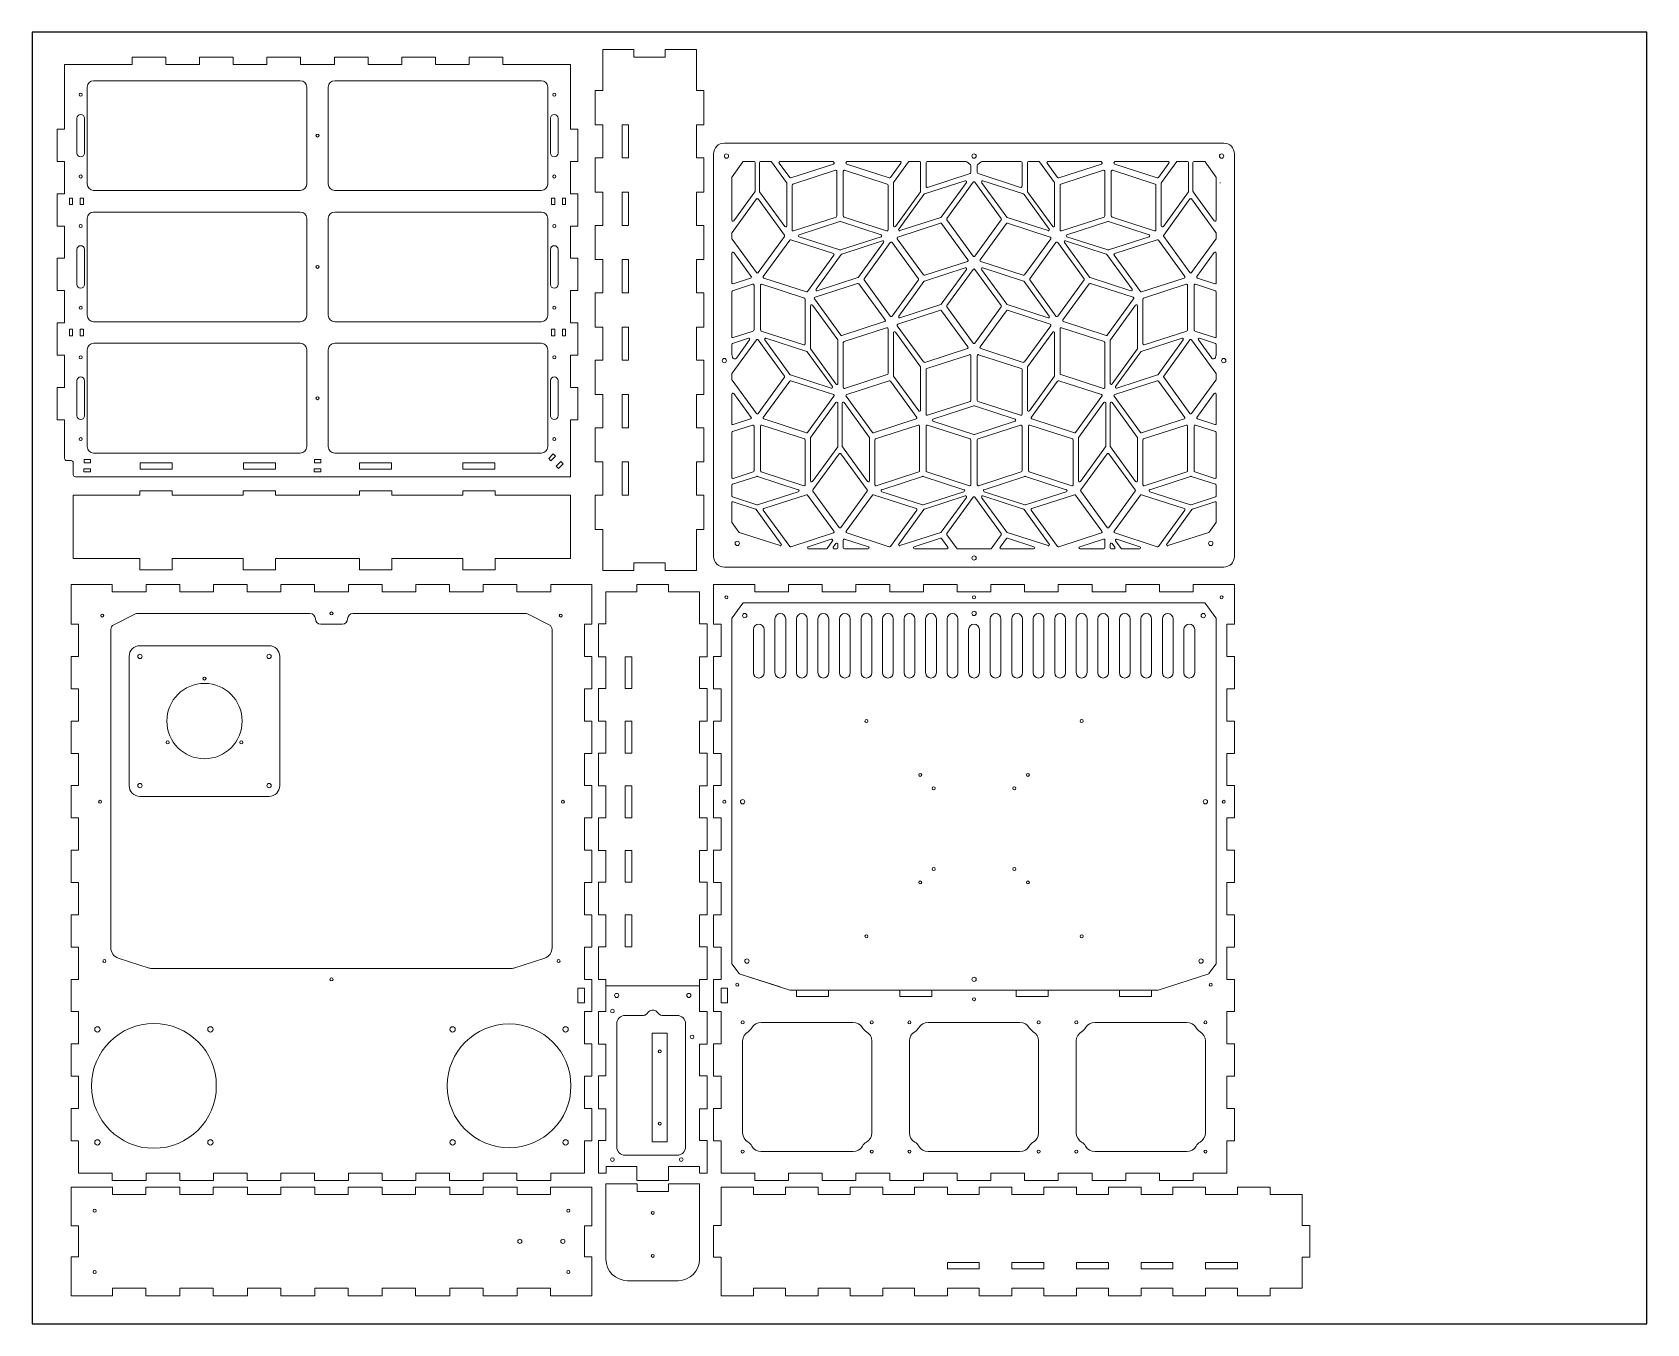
# Model space of a CAD drawing. Header units: millimetres. Extents: x 0 to 1500, y 0 to 1200.
import ezdxf

# ---------------------------------------------------------------- set-up
doc = ezdxf.new("R2010")
doc.units = ezdxf.units.MM
doc.layers.get('0').update_dxf_attribs({"lineweight": 25, "true_color": 0xffffff})
doc.layers.add('cut', color=1, linetype='Continuous', lineweight=20, true_color=0xff0000)

msp = doc.modelspace()

# ---------------------------------------------------------------- linework, layer by layer
for p, q in [((1500, 1200), (0, 1200)), ((0, 1200), (0, 0)), ((1500, 0), (1500, 1200)), ((0, 0), (1500, 0))]:
    msp.add_line(p, q)
at = {"layer": 'cut'}
for p, q in [((30, 1170), (61.3, 1170)), ((30, 1170), (30, 1140)), ((92.7, 1170), (61.3, 1170)), ((92.7, 1176.5), (92.7, 1170)), ((93.2, 1177), (123.5, 1177)), ((124, 1176.5), (124, 1170)), ((155.3, 1170), (124, 1170)), ((155.3, 1176.5), (155.3, 1170)), ((155.8, 1177), (186.2, 1177)), ((186.7, 1176.5), (186.7, 1170)), ((218, 1170), (186.7, 1170)), ((218, 1176.5), (218, 1170)), ((218.5, 1177), (248.8, 1177)), ((249.3, 1176.5), (249.3, 1170)), ((280.7, 1170), (249.3, 1170)), ((280.7, 1176.5), (280.7, 1170)), ((281.2, 1177), (311.5, 1177)), ((312, 1176.5), (312, 1170)), ((343.3, 1170), (312, 1170)), ((343.3, 1176.5), (343.3, 1170)), ((343.8, 1177), (374.2, 1177)), ((374.7, 1176.5), (374.7, 1170)), ((406, 1170), (374.7, 1170)), ((406, 1176.5), (406, 1170)), ((406.5, 1177), (436.8, 1177)), ((437.3, 1176.5), (437.3, 1170)), ((468.7, 1170), (437.3, 1170)), ((500, 1170), (468.7, 1170)), ((500, 1170), (500, 1140)), ((530, 1184), (530, 1145.9)), ((559, 1184), (530, 1184)), ((559, 1177), (559, 1184)), ((588, 1177), (559, 1177)), ((617, 1184), (588, 1184)), ((588, 1184), (588, 1177)), ((617, 1184), (617, 1145.9)), ((57, 1155), (249, 1155)), ((473, 1155), (281, 1155)), ((30, 1140), (30, 1110)), ((51, 1059), (51, 1149)), ((255, 1149), (255, 1059)), ((275, 1149), (275, 1059)), ((479, 1059), (479, 1149)), ((500, 1140), (500, 1110)), ((530, 1145.9), (523, 1145.9)), ((523, 1114.1), (523, 1145.9)), ((617, 1145.9), (624, 1145.9)), ((624, 1114.1), (624, 1145.9)), ((30, 1110), (23.5, 1110)), ((41.5, 1087.8), (41.5, 1120.2)), ((48.5, 1087.8), (48.5, 1120.2)), ((481.5, 1087.8), (481.5, 1120.2)), ((488.5, 1087.8), (488.5, 1120.2)), ((500, 1110), (506.5, 1110)), ((530, 1114.1), (523, 1114.1)), ((530, 1114.1), (530, 1083.2)), ((554, 1114.1), (548, 1114.1)), ((548, 1114.1), (548, 1083.2)), ((554, 1114.1), (554, 1083.2)), ((617, 1114.1), (617, 1083.2)), ((617, 1114.1), (624, 1114.1)), ((23, 1109.5), (23, 1080.5)), ((507, 1109.5), (507, 1080.5)), ((643, 1097), (1107, 1097)), ((23.5, 1080), (30, 1080)), ((30, 1080), (30, 1050)), ((506.5, 1080), (500, 1080)), ((500, 1080), (500, 1050)), ((530, 1083.2), (523, 1083.2)), ((523, 1051.5), (523, 1083.2)), ((554, 1083.2), (548, 1083.2)), ((617, 1083.2), (624, 1083.2)), ((624, 1051.5), (624, 1083.2)), ((633, 1087), (633, 713)), ((661, 1080), (670.6, 1080)), ((676.6, 1080), (686.1, 1080)), ((694.7, 1080), (743.6, 1080)), ((757.4, 1080), (806.3, 1080)), ((814.9, 1080), (824.4, 1080)), ((831.4, 1080), (867.1, 1080)), ((882.9, 1080), (918.6, 1080)), ((925.6, 1080), (935.1, 1080)), ((943.7, 1080), (992.6, 1080)), ((1006.4, 1080), (1055.3, 1080)), ((1049.2, 1060.5), (1063.4, 1080)), ((1063.4, 1080), (1073.4, 1080)), ((1079.4, 1080), (1089, 1080)), ((1117, 1087), (1117, 713)), ((650, 1065.2), (650, 1025.4)), ((650.2, 1065.8), (660.2, 1079.6)), ((671.6, 1079), (671.6, 1052.3)), ((675.6, 1052.3), (675.6, 1079)), ((700.8, 1060.5), (686.9, 1079.6)), ((693.9, 1078.4), (703.7, 1065)), ((704.8, 1064.7), (744.3, 1077.5)), ((706.6, 1058.9), (746.2, 1071.8)), ((744.4, 1079.6), (744.8, 1079)), ((747.5, 1029.3), (747.5, 1070.8)), ((753.5, 1029.3), (753.5, 1070.8)), ((794.4, 1058.9), (754.8, 1071.8)), ((756.6, 1079.6), (756.2, 1079)), ((796.2, 1064.7), (756.7, 1077.5)), ((807.1, 1078.4), (797.3, 1065)), ((800.2, 1060.5), (814.1, 1079.6)), ((825.4, 1079), (825.4, 1052.3)), ((830.4, 1056.9), (830.4, 1079)), ((831.8, 1055.9), (871.3, 1068.8)), ((868.4, 1079.6), (871.2, 1077.4)), ((872, 1069.7), (872, 1075.8)), ((878, 1075.8), (878, 1069.7)), ((878.7, 1068.8), (918.2, 1055.9)), ((878.8, 1077.4), (881.6, 1079.6)), ((919.6, 1079), (919.6, 1056.9)), ((924.6, 1052.3), (924.6, 1079)), ((949.8, 1060.5), (935.9, 1079.6)), ((942.9, 1078.4), (952.7, 1065)), ((953.8, 1064.7), (993.3, 1077.5)), ((955.6, 1058.9), (995.2, 1071.8)), ((993.4, 1079.6), (993.8, 1079)), ((996.5, 1029.3), (996.5, 1070.8)), ((1002.5, 1029.3), (1002.5, 1070.8)), ((1043.4, 1058.9), (1003.8, 1071.8)), ((1005.6, 1079.6), (1005.2, 1079)), ((1045.2, 1064.7), (1005.7, 1077.5)), ((1056.1, 1078.4), (1046.3, 1065)), ((1074.4, 1079), (1074.4, 1052.3)), ((1078.4, 1079), (1078.4, 1052.3)), ((1099.8, 1065.8), (1089.8, 1079.6)), ((1100, 1065.2), (1100, 1025.4)), ((30, 1050), (23.5, 1050)), ((249, 1053), (57, 1053)), ((281, 1053), (473, 1053)), ((500, 1050), (506.5, 1050)), ((530, 1051.5), (523, 1051.5)), ((530, 1051.5), (530, 1020.5)), ((554, 1051.5), (548, 1051.5)), ((548, 1051.5), (548, 1020.5)), ((554, 1051.5), (554, 1020.5)), ((617, 1051.5), (617, 1020.5)), ((617, 1051.5), (624, 1051.5)), ((671.4, 1051.7), (651.8, 1024.8)), ((699.1, 1019.5), (675.8, 1051.7)), ((701, 1059.9), (701, 1020.1)), ((706, 1016.4), (706, 1058)), ((795.1, 1016.4), (795.1, 1058)), ((800.1, 1059.9), (800.1, 1020.1)), ((825.3, 1051.7), (801.9, 1019.5)), ((829, 1049.8), (866.8, 1062)), ((844.6, 1028.3), (868, 1060.5)), ((849.7, 1026.9), (874.2, 1060.6)), ((900.3, 1026.9), (875.8, 1060.6)), ((905.4, 1028.3), (882, 1060.5)), ((921, 1049.8), (883.2, 1062)), ((948.1, 1019.5), (924.7, 1051.7)), ((949.9, 1059.9), (949.9, 1020.1)), ((954.9, 1016.4), (954.9, 1058)), ((1044, 1016.4), (1044, 1058)), ((1049, 1059.9), (1049, 1020.1)), ((1074.2, 1051.7), (1050.9, 1019.5)), ((1078.6, 1051.7), (1098.2, 1024.8)), ((23, 1049.5), (23, 1020.5)), ((34.5, 1040), (34.5, 1046)), ((34.5, 1046), (37.5, 1046)), ((37.5, 1040), (34.5, 1040)), ((37.5, 1046), (37.5, 1040)), ((44.5, 1040), (44.5, 1046)), ((44.5, 1046), (47.5, 1046)), ((47.5, 1040), (44.5, 1040)), ((47.5, 1046), (47.5, 1040)), ((485.5, 1046), (482.5, 1046)), ((482.5, 1046), (482.5, 1040)), ((482.5, 1040), (485.5, 1040)), ((485.5, 1040), (485.5, 1046)), ((495.5, 1046), (492.5, 1046)), ((492.5, 1046), (492.5, 1040)), ((492.5, 1040), (495.5, 1040)), ((495.5, 1040), (495.5, 1046)), ((507, 1049.5), (507, 1020.5)), ((650.2, 1014.1), (672.8, 1045.1)), ((698.8, 1011.5), (674.4, 1045.1)), ((805.1, 1017.2), (828.5, 1049.4)), ((944.9, 1017.2), (921.5, 1049.4)), ((1075.6, 1045.1), (1051.2, 1011.5)), ((1077.2, 1045.1), (1099.8, 1014.1)), ((23.5, 1020), (30, 1020)), ((30, 1020), (30, 990)), ((51, 937), (51, 1027)), ((57, 1033), (249, 1033)), ((255, 1027), (255, 937)), ((275, 1027), (275, 937)), ((473, 1033), (281, 1033)), ((479, 937), (479, 1027)), ((506.5, 1020), (500, 1020)), ((500, 1020), (500, 990)), ((530, 1020.5), (523, 1020.5)), ((523, 988.8), (523, 1020.5)), ((554, 1020.5), (548, 1020.5)), ((617, 1020.5), (624, 1020.5)), ((624, 988.8), (624, 1020.5)), ((707.3, 1015.5), (746.8, 1028.3)), ((750.2, 1024.1), (712.4, 1011.9)), ((750.8, 1024.1), (788.7, 1011.9)), ((793.7, 1015.5), (754.2, 1028.3)), ((843.8, 1022.6), (804.2, 1009.7)), ((844.1, 1028), (806.2, 1015.7)), ((869.3, 988.6), (844.9, 1022.2)), ((874.2, 992.1), (849.7, 1025.8)), ((875.8, 992.1), (900.3, 1025.8)), ((880.7, 988.6), (905.1, 1022.2)), ((905.9, 1028), (943.8, 1015.7)), ((906.2, 1022.6), (945.8, 1009.7)), ((956.3, 1015.5), (995.8, 1028.3)), ((999.2, 1024.1), (961.3, 1011.9)), ((999.8, 1024.1), (1037.6, 1011.9)), ((1042.7, 1015.5), (1003.2, 1028.3)), ((650, 1013.5), (650, 1008.3)), ((672.8, 976.7), (650.2, 1007.7)), ((674.4, 976.7), (698.8, 1010.3)), ((679.2, 973.1), (703.7, 1006.8)), ((704.8, 1007.2), (744.3, 994.3)), ((750.2, 997.7), (712.4, 1010)), ((788.7, 1010), (750.8, 997.7)), ((789.9, 1006.1), (752.1, 993.8)), ((828.2, 974.6), (803.7, 1008.2)), ((921.8, 974.6), (946.3, 1008.2)), ((960.1, 1006.1), (997.9, 993.8)), ((999.2, 997.7), (961.3, 1010)), ((1037.6, 1010), (999.8, 997.7)), ((1005.7, 994.3), (1045.2, 1007.2)), ((1046.3, 1006.8), (1070.8, 973.1)), ((1051.2, 1010.3), (1075.6, 976.7)), ((1099.8, 1007.7), (1077.2, 976.7)), ((1100, 1013.5), (1100, 1008.3)), ((30, 990), (23.5, 990)), ((41.5, 965.7), (41.5, 998.2)), ((48.5, 965.7), (48.5, 998.2)), ((481.5, 965.7), (481.5, 998.2)), ((488.5, 965.7), (488.5, 998.2)), ((500, 990), (506.5, 990)), ((650, 994.7), (650, 967.3)), ((667.9, 973.1), (651.8, 995.3)), ((720.4, 959.1), (744.8, 992.8)), ((751.6, 993.5), (728.2, 961.3)), ((767.6, 972.4), (791, 1004.6)), ((772.8, 971), (797.2, 1004.7)), ((823.3, 971), (798.9, 1004.7)), ((926.7, 971), (951.1, 1004.7)), ((977.2, 971), (952.8, 1004.7)), ((982.4, 972.4), (959, 1004.6)), ((998.4, 993.5), (1021.8, 961.3)), ((1005.2, 992.8), (1029.6, 959.1)), ((1082.1, 973.1), (1098.2, 995.3)), ((1100, 994.7), (1100, 967.3)), ((23, 989.5), (23, 960.5)), ((507, 989.5), (507, 960.5)), ((530, 988.8), (523, 988.8)), ((530, 988.8), (530, 957.9)), ((554, 988.8), (548, 988.8)), ((548, 988.8), (548, 957.9)), ((554, 988.8), (554, 957.9)), ((617, 988.8), (617, 957.9)), ((617, 988.8), (624, 988.8)), ((866.8, 981.1), (829, 968.8)), ((868.8, 987.1), (829.3, 974.2)), ((844.6, 947.4), (868, 979.6)), ((849.7, 946), (874.2, 979.7)), ((900.3, 946), (875.8, 979.7)), ((881.2, 987.1), (920.7, 974.2)), ((905.4, 947.4), (882, 979.6)), ((921, 968.8), (883.2, 981.1)), ((23.5, 960), (30, 960)), ((30, 960), (30, 930)), ((506.5, 960), (500, 960)), ((500, 960), (500, 930)), ((650.7, 959.9), (669.3, 965.9)), ((667.4, 971.6), (651.3, 966.4)), ((670.6, 923.4), (670.6, 964.9)), ((676.6, 923.4), (676.6, 964.9)), ((717.4, 953), (677.9, 965.9)), ((679.7, 971.6), (719.3, 958.8)), ((766.8, 966.7), (727.3, 953.8)), ((767.1, 972.1), (729.3, 959.8)), ((792.4, 932.7), (767.9, 966.3)), ((797.2, 936.2), (772.8, 969.9)), ((798.9, 936.2), (823.3, 969.9)), ((828.5, 968.5), (805.1, 936.3)), ((944.9, 936.3), (921.5, 968.5)), ((951.1, 936.2), (926.7, 969.9)), ((952.8, 936.2), (977.2, 969.9)), ((957.6, 932.7), (982.1, 966.3)), ((982.9, 972.1), (1020.7, 959.8)), ((983.2, 966.7), (1022.7, 953.8)), ((1030.7, 958.8), (1070.3, 971.6)), ((1072.1, 965.9), (1032.6, 953)), ((1073.4, 964.9), (1073.4, 923.4)), ((1079.4, 964.9), (1079.4, 923.4)), ((1080.7, 965.9), (1099.3, 959.9)), ((1082.6, 971.6), (1098.7, 966.4)), ((530, 957.9), (523, 957.9)), ((523, 926.1), (523, 957.9)), ((554, 957.9), (548, 957.9)), ((617, 957.9), (624, 957.9)), ((624, 926.1), (624, 957.9)), ((650, 958.9), (650, 917.3)), ((718.1, 910.5), (718.1, 952.1)), ((723.1, 906), (723.1, 945.8)), ((748.3, 914.2), (724.9, 946.4)), ((751.2, 918.7), (726.8, 952.3)), ((844.1, 947.1), (806.2, 934.8)), ((905.9, 947.1), (943.8, 934.8)), ((998.8, 918.7), (1023.2, 952.3)), ((1001.7, 914.2), (1025.1, 946.4)), ((1026.9, 906), (1026.9, 945.8)), ((1031.9, 952.1), (1031.9, 910.5)), ((1100, 958.9), (1100, 917.3)), ((30, 930), (23.5, 930)), ((249, 931), (57, 931)), ((281, 931), (473, 931)), ((500, 930), (506.5, 930)), ((791.9, 931.2), (752.3, 918.3)), ((843.8, 941.7), (804.2, 928.8)), ((869.3, 907.7), (844.9, 941.3)), ((874.2, 911.2), (849.7, 944.9)), ((875.8, 911.2), (900.3, 944.9)), ((880.7, 907.7), (905.1, 941.3)), ((906.2, 941.7), (945.8, 928.8)), ((958.1, 931.2), (997.7, 918.3)), ((23, 929.5), (23, 900.5)), ((34.5, 918), (34.5, 924)), ((34.5, 924), (37.5, 924)), ((37.5, 918), (34.5, 918)), ((37.5, 924), (37.5, 918)), ((44.5, 918), (44.5, 924)), ((44.5, 924), (47.5, 924)), ((47.5, 918), (44.5, 918)), ((47.5, 924), (47.5, 918)), ((485.5, 924), (482.5, 924)), ((482.5, 924), (482.5, 918)), ((482.5, 918), (485.5, 918)), ((485.5, 918), (485.5, 924)), ((495.5, 924), (492.5, 924)), ((492.5, 924), (492.5, 918)), ((492.5, 918), (495.5, 918)), ((495.5, 918), (495.5, 924)), ((507, 929.5), (507, 900.5)), ((530, 926.1), (523, 926.1)), ((530, 926.1), (530, 895.2)), ((554, 926.1), (548, 926.1)), ((548, 926.1), (548, 895.2)), ((554, 926.1), (554, 895.2)), ((617, 926.1), (617, 895.2)), ((617, 926.1), (624, 926.1)), ((650.7, 910.9), (665.4, 915.7)), ((651.3, 916.4), (669.9, 922.4)), ((716.8, 909.6), (677.3, 922.4)), ((681.7, 915.7), (719.6, 903.4)), ((793.7, 925.4), (754.2, 912.6)), ((795.1, 924.5), (795.1, 882.9)), ((800.1, 920.8), (800.1, 881)), ((825.3, 889.2), (801.9, 921.4)), ((828.2, 893.7), (803.7, 927.3)), ((921.8, 893.7), (946.3, 927.3)), ((924.7, 889.2), (948.1, 921.4)), ((949.9, 881), (949.9, 920.8)), ((954.9, 924.5), (954.9, 882.9)), ((956.3, 925.4), (995.8, 912.6)), ((1030.4, 903.4), (1068.3, 915.7)), ((1072.7, 922.4), (1033.2, 909.6)), ((1080.1, 922.4), (1098.7, 916.4)), ((1099.3, 910.9), (1084.6, 915.7)), ((23.5, 900), (30, 900)), ((30, 900), (30, 870)), ((51, 815), (51, 905)), ((57, 911), (249, 911)), ((255, 905), (255, 815)), ((275, 905), (275, 815)), ((473, 911), (281, 911)), ((479, 815), (479, 905)), ((506.5, 900), (500, 900)), ((500, 900), (500, 870)), ((650, 910), (650, 900.8)), ((672.8, 914.2), (650.2, 883.2)), ((654.2, 897.2), (666.5, 914.2)), ((674.4, 914.2), (698.8, 880.6)), ((704, 882), (680.6, 914.2)), ((720.1, 903), (743.5, 870.8)), ((746.7, 873.2), (723.3, 905.4)), ((748.5, 913.6), (748.5, 873.8)), ((753.5, 911.6), (753.5, 870.1)), ((868.8, 906.2), (829.3, 893.3)), ((870.7, 900.4), (831.1, 887.6)), ((879.3, 900.4), (918.9, 887.6)), ((881.2, 906.2), (920.7, 893.3)), ((996.5, 911.6), (996.5, 870.1)), ((1001.5, 913.6), (1001.5, 873.8)), ((1003.3, 873.2), (1026.7, 905.4)), ((1006.5, 870.8), (1029.9, 903)), ((1046, 882), (1069.4, 914.2)), ((1075.6, 914.2), (1051.2, 880.6)), ((1077.2, 914.2), (1099.8, 883.2)), ((1095.8, 897.2), (1083.5, 914.2)), ((1100, 910), (1100, 900.8)), ((530, 895.2), (523, 895.2)), ((523, 863.5), (523, 895.2)), ((554, 895.2), (548, 895.2)), ((617, 895.2), (624, 895.2)), ((624, 863.5), (624, 895.2)), ((650.2, 899.7), (650.7, 897.9)), ((825.4, 888.6), (825.4, 848.8)), ((830.4, 886.6), (830.4, 845.1)), ((872, 899.5), (872, 857.9)), ((878, 899.5), (878, 857.9)), ((919.6, 886.6), (919.6, 845.1)), ((924.6, 888.6), (924.6, 848.8)), ((1099.8, 899.7), (1099.3, 897.9)), ((30, 870), (23.5, 870)), ((41.5, 843.7), (41.5, 876.2)), ((48.5, 843.7), (48.5, 876.2)), ((481.5, 843.7), (481.5, 876.2)), ((488.5, 843.7), (488.5, 876.2)), ((500, 870), (506.5, 870)), ((650, 882.6), (650, 877.4)), ((650.2, 876.8), (672.8, 845.8)), ((698.8, 879.4), (674.4, 845.8)), ((703.7, 875.9), (679.2, 842.2)), ((704.5, 881.6), (742.3, 869.3)), ((744.3, 863.4), (704.8, 876.2)), ((794.4, 882), (754.8, 869.1)), ((796.2, 876.2), (756.7, 863.4)), ((821.8, 842.2), (797.3, 875.9)), ((800.2, 880.4), (823.6, 848.2)), ((926.4, 848.2), (949.8, 880.4)), ((928.2, 842.2), (952.7, 875.9)), ((953.8, 876.2), (993.3, 863.4)), ((955.6, 882), (995.2, 869.1)), ((1005.7, 863.4), (1045.2, 876.2)), ((1045.5, 881.6), (1007.7, 869.3)), ((1046.3, 875.9), (1070.8, 842.2)), ((1051.2, 879.4), (1075.6, 845.8)), ((1099.8, 876.8), (1077.2, 845.8)), ((1100, 882.6), (1100, 877.4)), ((23, 869.5), (23, 840.5)), ((507, 869.5), (507, 840.5)), ((530, 863.5), (523, 863.5)), ((530, 863.5), (530, 832.5)), ((554, 863.5), (548, 863.5)), ((548, 863.5), (548, 832.5)), ((554, 863.5), (554, 832.5)), ((617, 863.5), (617, 832.5)), ((617, 863.5), (624, 863.5)), ((650, 863.8), (650, 836.4)), ((651.8, 864.4), (667.9, 842.2)), ((744.8, 861.9), (720.4, 828.2)), ((723.3, 823.7), (746.7, 855.9)), ((748.5, 855.3), (748.5, 815.5)), ((752.5, 855.3), (752.5, 815.5)), ((777.7, 823.7), (754.3, 855.9)), ((780.6, 828.2), (756.2, 861.9)), ((871.3, 857), (831.8, 844.1)), ((878.7, 857), (918.2, 844.1)), ((969.4, 828.2), (993.8, 861.9)), ((972.3, 823.7), (995.7, 855.9)), ((997.5, 855.3), (997.5, 815.5)), ((1001.5, 815.5), (1001.5, 855.3)), ((1026.7, 823.7), (1003.3, 855.9)), ((1005.2, 861.9), (1029.6, 828.2)), ((1098.2, 864.4), (1082.1, 842.2)), ((1100, 863.8), (1100, 836.4)), ((23.5, 840), (30, 840)), ((30, 840), (30, 804)), ((506.5, 840), (500, 840)), ((500, 840), (500, 810)), ((651.3, 835.5), (667.4, 840.7)), ((719.3, 827.8), (679.7, 840.7)), ((821.3, 840.7), (781.7, 827.8)), ((874.7, 852.8), (836.8, 840.5)), ((875.3, 852.8), (913.2, 840.5)), ((928.7, 840.7), (968.3, 827.8)), ((1030.7, 827.8), (1070.3, 840.7)), ((1098.7, 835.5), (1082.6, 840.7)), ((530, 832.5), (523, 832.5)), ((523, 800.8), (523, 832.5)), ((554, 832.5), (548, 832.5)), ((617, 832.5), (624, 832.5)), ((624, 800.8), (624, 832.5)), ((650, 828), (650, 786.4)), ((650.7, 829), (669.3, 835)), ((670.6, 792.5), (670.6, 834)), ((676.6, 792.5), (676.6, 834)), ((717.4, 822.1), (677.9, 835)), ((823.1, 835), (783.6, 822.1)), ((824.4, 834), (824.4, 792.5)), ((830.4, 834), (830.4, 792.5)), ((831.8, 835), (871.3, 822.1)), ((836.8, 838.6), (874.7, 826.3)), ((875.3, 826.3), (913.2, 838.6)), ((918.2, 835), (878.7, 822.1)), ((919.6, 834), (919.6, 792.5)), ((925.6, 834), (925.6, 792.5)), ((926.9, 835), (966.4, 822.1)), ((1032.6, 822.1), (1072.1, 835)), ((1073.4, 792.5), (1073.4, 834)), ((1079.4, 792.5), (1079.4, 834)), ((1099.3, 829), (1080.7, 835)), ((1100, 828), (1100, 786.4)), ((500, 810), (500, 787)), ((718.1, 779.6), (718.1, 821.2)), ((723.1, 823.1), (723.1, 783.3)), ((748.3, 814.9), (724.9, 782.7)), ((752.7, 814.9), (776.1, 782.7)), ((777.9, 823.1), (777.9, 783.3)), ((782.9, 821.2), (782.9, 779.6)), ((872, 821.2), (872, 779.6)), ((878, 821.2), (878, 779.6)), ((967.1, 821.2), (967.1, 779.6)), ((972.1, 823.1), (972.1, 783.3)), ((997.3, 814.9), (973.9, 782.7)), ((1025.1, 782.7), (1001.7, 814.9)), ((1026.9, 823.1), (1026.9, 783.3)), ((1031.9, 779.6), (1031.9, 821.2)), ((32, 802), (36, 802)), ((38, 800), (38, 789)), ((54.1, 803), (48.1, 803)), ((48.1, 803), (48.1, 800)), ((48.1, 800), (54.1, 800)), ((54.1, 800), (54.1, 803)), ((249, 809), (57, 809)), ((100.1, 800), (100.1, 794)), ((100.1, 800), (129.9, 800)), ((129.9, 800), (129.9, 794)), ((225.9, 800), (196.1, 800)), ((196.1, 800), (196.1, 794)), ((225.9, 800), (225.9, 794)), ((268.1, 803), (262.1, 803)), ((262.1, 803), (262.1, 800)), ((262.1, 800), (268.1, 800)), ((268.1, 800), (268.1, 803)), ((281, 809), (473, 809)), ((304.1, 800), (304.1, 794)), ((304.1, 800), (333.9, 800)), ((333.9, 800), (333.9, 794)), ((429.9, 800), (400.1, 800)), ((400.1, 800), (400.1, 794)), ((429.9, 800), (429.9, 794)), ((484.1, 808.2), (479.8, 803.9)), ((479.8, 803.9), (481.9, 801.8)), ((481.9, 801.8), (486.2, 806.1)), ((486.2, 806.1), (484.1, 808.2)), ((491.1, 801.1), (486.9, 796.9)), ((486.9, 796.9), (489, 794.7)), ((489, 794.7), (493.3, 799)), ((493.3, 799), (491.1, 801.1)), ((530, 800.8), (523, 800.8)), ((530, 800.8), (530, 769.9)), ((554, 800.8), (548, 800.8)), ((548, 800.8), (548, 769.9)), ((554, 800.8), (554, 769.9)), ((617, 800.8), (617, 769.9)), ((617, 800.8), (624, 800.8)), ((725.3, 774.7), (749.7, 808.3)), ((775.8, 774.7), (751.3, 808.3)), ((998.7, 808.3), (974.2, 774.7)), ((1000.3, 808.3), (1024.7, 774.7)), ((40, 787), (500, 787)), ((54, 794.5), (48, 794.5)), ((48, 794.5), (48, 791.5)), ((48, 791.5), (54, 791.5)), ((54, 791.5), (54, 794.5)), ((129.9, 794), (100.1, 794)), ((196.1, 794), (225.9, 794)), ((268, 794.5), (262, 794.5)), ((262, 794.5), (262, 791.5)), ((262, 791.5), (268, 791.5)), ((268, 791.5), (268, 794.5)), ((333.9, 794), (304.1, 794)), ((400.1, 794), (429.9, 794)), ((673.3, 787.3), (650.7, 780)), ((651.3, 785.5), (669.9, 791.5)), ((673.9, 787.3), (711.7, 775)), ((716.8, 778.7), (677.3, 791.5)), ((823.8, 791.5), (784.2, 778.7)), ((827.1, 787.3), (789.3, 775)), ((827.8, 787.3), (865.6, 775)), ((831.1, 791.5), (870.7, 778.7)), ((918.9, 791.5), (879.3, 778.7)), ((922.2, 787.3), (884.4, 775)), ((922.9, 787.3), (960.7, 775)), ((926.2, 791.5), (965.8, 778.7)), ((1033.2, 778.7), (1072.7, 791.5)), ((1076.1, 787.3), (1038.3, 775)), ((1076.7, 787.3), (1099.3, 780)), ((1098.7, 785.5), (1080.1, 791.5)), ((38, 770), (100, 770)), ((38, 770), (38, 711)), ((100, 774), (100, 770)), ((100, 774), (130, 774)), ((130, 774), (130, 770)), ((130, 770), (196, 770)), ((226, 774), (196, 774)), ((196, 774), (196, 770)), ((226, 774), (226, 770)), ((226, 770), (304, 770)), ((304, 774), (304, 770)), ((304, 774), (334, 774)), ((334, 774), (334, 770)), ((334, 770), (400, 770)), ((430, 774), (400, 774)), ((400, 774), (400, 770)), ((430, 774), (430, 770)), ((430, 770), (500, 770)), ((500, 770), (500, 711)), ((530, 769.9), (523, 769.9)), ((523, 738.1), (523, 769.9)), ((554, 769.9), (548, 769.9)), ((617, 769.9), (624, 769.9)), ((624, 738.1), (624, 769.9)), ((650, 779.1), (650, 769.1)), ((673.3, 760.9), (650.7, 768.2)), ((711.7, 773.1), (673.9, 760.9)), ((719.3, 770.3), (679.7, 757.5)), ((744.8, 736.3), (720.4, 770)), ((749.7, 739.9), (725.3, 773.5)), ((751.3, 739.9), (775.8, 773.5)), ((780.6, 770), (756.2, 736.3)), ((821.3, 757.5), (781.7, 770.3)), ((827.1, 760.9), (789.3, 773.1)), ((865.6, 773.1), (827.8, 760.9)), ((829, 757), (866.8, 769.3)), ((844.6, 735.6), (868, 767.8)), ((874.2, 767.9), (849.7, 734.2)), ((875.8, 767.9), (900.3, 734.2)), ((905.4, 735.6), (882, 767.8)), ((883.2, 769.3), (921, 757)), ((884.4, 773.1), (922.2, 760.9)), ((922.9, 760.9), (960.7, 773.1)), ((968.3, 770.3), (928.7, 757.5)), ((993.8, 736.3), (969.4, 770)), ((974.2, 773.5), (998.7, 739.9)), ((1024.7, 773.5), (1000.3, 739.9)), ((1029.6, 770), (1005.2, 736.3)), ((1070.3, 757.5), (1030.7, 770.3)), ((1076.1, 760.9), (1038.3, 773.1)), ((1099.3, 768.2), (1076.7, 760.9)), ((1100, 769.1), (1100, 779.1)), ((650, 762.8), (650, 744.8)), ((651.3, 763.8), (672, 757)), ((672.5, 756.7), (695.9, 724.5)), ((672.5, 756.7), (695.9, 724.5)), ((703.7, 722.3), (679.2, 756)), ((821.8, 756), (797.3, 722.3)), ((805.1, 724.5), (828.5, 756.7)), ((921.5, 756.7), (944.9, 724.5)), ((952.7, 722.3), (928.2, 756)), ((1070.8, 756), (1046.3, 722.3)), ((1077.5, 756.7), (1054.1, 724.5)), ((1098.7, 763.8), (1078, 757)), ((1100, 762.8), (1100, 744.8)), ((530, 738.1), (523, 738.1)), ((530, 738.1), (530, 707)), ((617, 738.1), (617, 707.2)), ((617, 738.1), (624, 738.1)), ((656.4, 735.6), (650.2, 744.2)), ((656.9, 735.2), (694.8, 723)), ((656.9, 735.2), (694.8, 723)), ((844.1, 735.2), (806.2, 723)), ((905.9, 735.2), (943.8, 723)), ((1093.1, 735.2), (1055.2, 723)), ((1093.6, 735.6), (1099.8, 744.2)), ((744.3, 734.8), (704.8, 721.9)), ((721, 722), (742.3, 728.9)), ((738.4, 720.4), (743.5, 727.4)), ((744.2, 721.6), (746.7, 725)), ((748.5, 721), (748.5, 724.4)), ((753.5, 721), (753.5, 728.1)), ((776.8, 722), (754.8, 729.1)), ((796.2, 721.9), (756.7, 734.8)), ((819.3, 722), (843.8, 729.9)), ((844.9, 729.5), (850.7, 721.6)), ((849.7, 733.1), (859.2, 720)), ((900.3, 733.1), (890.8, 720)), ((905.1, 729.5), (899.3, 721.6)), ((930.7, 722), (906.2, 729.9)), ((993.3, 734.8), (953.8, 721.9)), ((995.2, 729.1), (973.2, 722)), ((995.5, 720), (973.5, 720)), ((996.5, 728.1), (996.5, 721)), ((1001.5, 721), (1001.5, 724.4)), ((1002.5, 720), (1005, 720)), ((1005.8, 721.6), (1003.3, 725)), ((1045.2, 721.9), (1005.7, 734.8)), ((1011.6, 720.4), (1006.5, 727.4)), ((1029, 722), (1007.7, 728.9)), ((1012.4, 720), (1028.7, 720)), ((38, 711), (100, 711)), ((100, 700.5), (100, 711)), ((130, 700.5), (130, 711)), ((130, 711), (196, 711)), ((196, 700.5), (196, 711)), ((226, 700.5), (226, 711)), ((226, 711), (304, 711)), ((304, 700.5), (304, 711)), ((334, 700.5), (334, 711)), ((334, 711), (400, 711)), ((400, 700.5), (400, 711)), ((430, 700.5), (430, 711)), ((430, 711), (500, 711)), ((530, 707), (530, 700)), ((588, 707), (559, 707)), ((559, 707), (559, 700)), ((588, 700), (588, 707)), ((617, 707.2), (617, 700)), ((721.3, 720), (737.6, 720)), ((745, 720), (747.5, 720)), ((776.5, 720), (754.5, 720)), ((849.9, 720), (819.6, 720)), ((859.2, 720), (890.8, 720)), ((930.4, 720), (900.1, 720)), ((100, 700.5), (130, 700.5)), ((226, 700.5), (196, 700.5)), ((304, 700.5), (334, 700.5)), ((430, 700.5), (400, 700.5)), ((559, 700), (530, 700)), ((617, 700), (588, 700)), ((1107, 703), (643, 703)), ((36, 687), (43, 687)), ((36, 687), (36, 680)), ((36, 680), (36, 650)), ((43, 687), (74.3, 687)), ((74.3, 687), (74.3, 680)), ((105.7, 680), (74.3, 680)), ((105.7, 687), (137, 687)), ((105.7, 687), (105.7, 680)), ((137, 687), (137, 680)), ((168.3, 680), (137, 680)), ((168.3, 687), (199.7, 687)), ((168.3, 687), (168.3, 680)), ((199.7, 687), (199.7, 680)), ((231, 680), (199.7, 680)), ((231, 687), (262.3, 687)), ((231, 687), (231, 680)), ((262.3, 687), (262.3, 680)), ((293.7, 680), (262.3, 680)), ((293.7, 687), (325, 687)), ((293.7, 687), (293.7, 680)), ((325, 687), (325, 680)), ((356.3, 680), (325, 680)), ((356.3, 687), (387.7, 687)), ((356.3, 687), (356.3, 680)), ((387.7, 687), (387.7, 680)), ((419, 680), (387.7, 680)), ((419, 687), (450.3, 687)), ((419, 687), (419, 680)), ((450.3, 687), (450.3, 680)), ((481.7, 680), (450.3, 680)), ((481.7, 687), (513, 687)), ((481.7, 687), (481.7, 680)), ((513, 687), (520, 687)), ((520, 687), (520, 650)), ((533, 680), (533, 650.2)), ((561.8, 680), (533, 680)), ((591.2, 687), (561.8, 687)), ((561.8, 687), (561.8, 680)), ((591.2, 680), (591.2, 687)), ((620, 680), (591.2, 680)), ((620, 680), (620, 650.2)), ((633, 687), (640, 687)), ((633, 687), (633, 680)), ((633, 680), (633, 650)), ((640, 687), (671.3, 687)), ((671.3, 687), (671.3, 680)), ((702.7, 680), (671.3, 680)), ((702.7, 687), (734, 687)), ((702.7, 687), (702.7, 680)), ((734, 687), (734, 680)), ((765.3, 680), (734, 680)), ((765.3, 687), (796.7, 687)), ((765.3, 687), (765.3, 680)), ((796.7, 687), (796.7, 680)), ((828, 680), (796.7, 680)), ((828, 687), (859.3, 687)), ((828, 687), (828, 680)), ((859.3, 687), (859.3, 680)), ((890.7, 680), (859.3, 680)), ((890.7, 687), (922, 687)), ((890.7, 687), (890.7, 680)), ((922, 687), (922, 680)), ((953.3, 680), (922, 680)), ((953.3, 687), (984.7, 687)), ((953.3, 687), (953.3, 680)), ((984.7, 687), (984.7, 680)), ((1016, 680), (984.7, 680)), ((1016, 687), (1047.3, 687)), ((1016, 687), (1016, 680)), ((1047.3, 687), (1047.3, 680)), ((1078.7, 680), (1047.3, 680)), ((1078.7, 687), (1110, 687)), ((1078.7, 687), (1078.7, 680)), ((1110, 687), (1117, 687)), ((1117, 687), (1117, 650)), ((98, 660), (258, 660)), ((298, 660), (458, 660)), ((650.2, 655.8), (660.2, 669.6)), ((661, 670), (670.6, 670)), ((661, 670), (1089, 670)), ((1079.4, 670), (1089, 670)), ((1099.8, 655.8), (1089.8, 669.6)), ((36, 650), (43, 650)), ((43, 650), (43, 620)), ((75.8, 649.5), (95.8, 659.5)), ((268, 650), (288, 650)), ((480.2, 649.5), (460.2, 659.5)), ((520, 650), (513, 650)), ((513, 650), (513, 620)), ((533, 650.2), (526, 650.2)), ((526, 650.2), (526, 619.8)), ((620, 650.2), (627, 650.2)), ((627, 650.2), (627, 619.8)), ((633, 650), (640, 650)), ((640, 650), (640, 620)), ((650, 655.2), (650, 615.4)), ((650, 334.8), (650, 655.2)), ((670, 605), (670, 645)), ((680, 645), (680, 605)), ((690, 605), (690, 655)), ((700, 655), (700, 605)), ((710, 605), (710, 655)), ((720, 655), (720, 605)), ((730, 605), (730, 655)), ((740, 655), (740, 605)), ((750, 605), (750, 655)), ((760, 655), (760, 605)), ((770, 605), (770, 655)), ((780, 655), (780, 605)), ((790, 605), (790, 655)), ((800, 655), (800, 605)), ((810, 605), (810, 655)), ((820, 655), (820, 605)), ((830, 605), (830, 655)), ((840, 655), (840, 605)), ((850, 605), (850, 655)), ((860, 655), (860, 605)), ((870, 645), (870, 605)), ((880, 605), (880, 645)), ((890, 655), (890, 605)), ((900, 605), (900, 655)), ((910, 655), (910, 605)), ((920, 605), (920, 655)), ((930, 655), (930, 605)), ((940, 605), (940, 655)), ((950, 655), (950, 605)), ((960, 605), (960, 655)), ((970, 655), (970, 605)), ((980, 605), (980, 655)), ((990, 655), (990, 605)), ((1000, 605), (1000, 655)), ((1010, 655), (1010, 605)), ((1020, 605), (1020, 655)), ((1030, 655), (1030, 605)), ((1040, 605), (1040, 655)), ((1050, 655), (1050, 605)), ((1060, 605), (1060, 655)), ((1070, 645), (1070, 605)), ((1080, 605), (1080, 645)), ((1100, 655.2), (1100, 615.4)), ((1100, 655.2), (1100, 334.8)), ((1117, 650), (1110, 650)), ((1110, 650), (1110, 620)), ((73, 349.3), (73, 645)), ((100, 630), (220, 630)), ((483, 645), (483, 349.3)), ((36, 620), (36, 590)), ((43, 620), (36, 620)), ((90, 500), (90, 620)), ((230, 620), (230, 500)), ((513, 620), (520, 620)), ((520, 620), (520, 590)), ((526, 619.8), (533, 619.8)), ((533, 619.8), (533, 590.2)), ((551, 619.8), (551, 590.2)), ((557, 619.8), (551, 619.8)), ((557, 590.2), (557, 619.8)), ((620, 619.8), (620, 590.2)), ((627, 619.8), (620, 619.8)), ((633, 620), (633, 590)), ((640, 620), (633, 620)), ((1110, 620), (1117, 620)), ((1117, 620), (1117, 590)), ((36, 590), (43, 590)), ((43, 590), (43, 560)), ((520, 590), (513, 590)), ((513, 590), (513, 560)), ((533, 590.2), (526, 590.2)), ((526, 590.2), (526, 559.8)), ((551, 590.2), (557, 590.2)), ((620, 590.2), (627, 590.2)), ((627, 590.2), (627, 559.8)), ((633, 590), (640, 590)), ((640, 590), (640, 560)), ((1117, 590), (1110, 590)), ((1110, 590), (1110, 560)), ((36, 560), (36, 530)), ((43, 560), (36, 560)), ((513, 560), (520, 560)), ((520, 560), (520, 530)), ((526, 559.8), (533, 559.8)), ((533, 559.8), (533, 530.2)), ((551, 559.8), (551, 530.2)), ((557, 559.8), (551, 559.8)), ((557, 530.2), (557, 559.8)), ((620, 559.8), (620, 530.2)), ((627, 559.8), (620, 559.8)), ((633, 560), (633, 530)), ((640, 560), (633, 560)), ((1110, 560), (1117, 560)), ((1117, 560), (1117, 530)), ((36, 530), (43, 530)), ((43, 530), (43, 500)), ((520, 530), (513, 530)), ((513, 530), (513, 500)), ((533, 530.2), (526, 530.2)), ((526, 530.2), (526, 499.8)), ((551, 530.2), (557, 530.2)), ((620, 530.2), (627, 530.2)), ((627, 530.2), (627, 499.8)), ((633, 530), (640, 530)), ((640, 530), (640, 500)), ((1117, 530), (1110, 530)), ((1110, 530), (1110, 500)), ((36, 500), (36, 470)), ((43, 500), (36, 500)), ((513, 500), (520, 500)), ((520, 500), (520, 470)), ((526, 499.8), (533, 499.8)), ((533, 499.8), (533, 470.2)), ((551, 499.8), (551, 470.2)), ((557, 499.8), (551, 499.8)), ((557, 470.2), (557, 499.8)), ((620, 499.8), (620, 470.2)), ((627, 499.8), (620, 499.8)), ((633, 500), (633, 470)), ((640, 500), (633, 500)), ((1110, 500), (1117, 500)), ((1117, 500), (1117, 470)), ((220, 490), (100, 490)), ((36, 470), (43, 470)), ((43, 470), (43, 440)), ((520, 470), (513, 470)), ((513, 470), (513, 440)), ((533, 470.2), (526, 470.2)), ((526, 470.2), (526, 439.8)), ((551, 470.2), (557, 470.2)), ((620, 470.2), (627, 470.2)), ((627, 470.2), (627, 439.8)), ((633, 470), (640, 470)), ((640, 470), (640, 440)), ((1117, 470), (1110, 470)), ((1110, 470), (1110, 440)), ((36, 440), (36, 410)), ((43, 440), (36, 440)), ((513, 440), (520, 440)), ((520, 440), (520, 410)), ((526, 439.8), (533, 439.8)), ((533, 439.8), (533, 410.2)), ((551, 439.8), (551, 410.2)), ((557, 439.8), (551, 439.8)), ((557, 439.8), (557, 410.2)), ((620, 439.8), (620, 410.2)), ((627, 439.8), (620, 439.8)), ((633, 440), (633, 410)), ((640, 440), (633, 440)), ((1110, 440), (1117, 440)), ((1117, 440), (1117, 410)), ((36, 410), (43, 410)), ((43, 410), (43, 380)), ((520, 410), (513, 410)), ((513, 410), (513, 380)), ((533, 410.2), (526, 410.2)), ((526, 410.2), (526, 379.8)), ((551, 410.2), (557, 410.2)), ((620, 410.2), (627, 410.2)), ((627, 410.2), (627, 379.8)), ((633, 410), (640, 410)), ((640, 410), (640, 380)), ((1117, 410), (1110, 410)), ((1110, 410), (1110, 380)), ((36, 380), (36, 350)), ((43, 380), (36, 380)), ((513, 380), (520, 380)), ((520, 380), (520, 350)), ((526, 379.8), (533, 379.8)), ((533, 379.8), (533, 350.2)), ((551, 379.8), (551, 350.2)), ((557, 379.8), (551, 379.8)), ((557, 379.8), (557, 350.2)), ((620, 379.8), (620, 350.2)), ((627, 379.8), (620, 379.8)), ((633, 380), (633, 350)), ((640, 380), (633, 380)), ((1110, 380), (1117, 380)), ((1117, 380), (1117, 350)), ((36, 350), (43, 350)), ((43, 350), (43, 320)), ((520, 350), (513, 350)), ((513, 350), (513, 320)), ((533, 350.2), (526, 350.2)), ((526, 350.2), (526, 319.8)), ((551, 350.2), (557, 350.2)), ((620, 350.2), (627, 350.2)), ((627, 350.2), (627, 319.8)), ((633, 350), (640, 350)), ((640, 350), (640, 320)), ((650, 352.8), (650, 334.8)), ((1100, 352.8), (1100, 334.8)), ((1117, 350), (1110, 350)), ((1110, 350), (1110, 320)), ((108.5, 330.5), (79.9, 339.8)), ((476.1, 339.8), (447.5, 330.5)), ((656.4, 325.6), (650.2, 334.2)), ((1093.6, 325.6), (1099.8, 334.2)), ((36, 320), (36, 290)), ((43, 320), (36, 320)), ((444.4, 330), (111.6, 330)), ((513, 320), (520, 320)), ((520, 320), (520, 290)), ((526, 319.8), (533, 319.8)), ((533, 319.8), (533, 290.2)), ((620, 319.8), (620, 290.2)), ((627, 319.8), (620, 319.8)), ((633, 320), (633, 290)), ((640, 320), (633, 320)), ((656.9, 325.2), (703, 310.3)), ((656.9, 325.2), (694.8, 313)), ((1093.1, 325.2), (1047, 310.3)), ((1110, 320), (1117, 320)), ((1117, 320), (1117, 290)), ((507, 311.8), (513, 311.8)), ((507, 298.2), (507, 311.8)), ((513, 311.8), (513, 298.2)), ((533, 314), (620, 314)), ((640, 311.8), (646, 311.8)), ((640, 298.2), (640, 311.8)), ((646, 311.8), (646, 298.2)), ((710.1, 310), (704.8, 310)), ((710.1, 310), (710.1, 304)), ((710.1, 310), (739.9, 310)), ((739.9, 304), (710.1, 304)), ((806.1, 310), (739.9, 310)), ((739.9, 310), (739.9, 304)), ((806.1, 310), (806.1, 304)), ((806.1, 310), (835.9, 310)), ((806.1, 304), (835.9, 304)), ((914.1, 310), (835.9, 310)), ((835.9, 310), (835.9, 304)), ((835.9, 310), (914.1, 310)), ((914.1, 310), (914.1, 304)), ((914.1, 310), (943.9, 310)), ((943.9, 304), (914.1, 304)), ((1010.1, 310), (943.9, 310)), ((943.9, 310), (943.9, 304)), ((1010.1, 310), (1010.1, 304)), ((1010.1, 310), (1039.9, 310)), ((1010.1, 304), (1039.9, 304)), ((1045.2, 310), (1039.9, 310)), ((1039.9, 310), (1039.9, 304)), ((36, 290), (43, 290)), ((43, 290), (43, 260)), ((507, 298.2), (513, 298.2)), ((520, 290), (513, 290)), ((513, 290), (513, 260)), ((533, 290.2), (526, 290.2)), ((526, 290.2), (526, 259.8)), ((551, 286.5), (567.8, 286.5)), ((570.7, 287.7), (572.9, 290)), ((582.3, 287.7), (580.1, 290)), ((585.2, 286.5), (599, 286.5)), ((620, 290.2), (627, 290.2)), ((627, 290.2), (627, 259.8)), ((633, 290), (640, 290)), ((640, 298.2), (646, 298.2)), ((640, 290), (640, 260)), ((1117, 290), (1110, 290)), ((1110, 290), (1110, 260)), ((543, 164.5), (543, 278.5)), ((576, 169), (576, 270)), ((590, 270), (576, 270)), ((590, 169), (590, 270)), ((607, 278.5), (607, 164.5)), ((762.7, 280), (677.3, 280)), ((832.3, 280), (917.7, 280)), ((987.3, 280), (1072.7, 280)), ((36, 260), (36, 230)), ((43, 260), (36, 260)), ((513, 260), (520, 260)), ((520, 260), (520, 230)), ((526, 259.8), (533, 259.8)), ((533, 259.8), (533, 230.2)), ((620, 259.8), (620, 230.2)), ((627, 259.8), (620, 259.8)), ((633, 260), (633, 230)), ((640, 260), (633, 260)), ((660, 262.7), (660, 177.3)), ((780, 177.3), (780, 262.7)), ((815, 177.3), (815, 262.7)), ((935, 262.7), (935, 177.3)), ((970, 177.3), (970, 262.7)), ((1090, 262.7), (1090, 177.3)), ((1110, 260), (1117, 260)), ((1117, 260), (1117, 230)), ((36, 230), (43, 230)), ((43, 230), (43, 200)), ((520, 230), (513, 230)), ((513, 230), (513, 200)), ((533, 230.2), (526, 230.2)), ((526, 230.2), (526, 199.8)), ((620, 230.2), (627, 230.2)), ((627, 230.2), (627, 199.8)), ((633, 230), (640, 230)), ((640, 230), (640, 200)), ((1117, 230), (1110, 230)), ((1110, 230), (1110, 200)), ((36, 200), (36, 170)), ((43, 200), (36, 200)), ((513, 200), (520, 200)), ((520, 200), (520, 170)), ((526, 199.8), (533, 199.8)), ((533, 199.8), (533, 170.2)), ((620, 199.8), (620, 170.2)), ((627, 199.8), (620, 199.8)), ((633, 200), (633, 170)), ((640, 200), (633, 200)), ((1110, 200), (1117, 200)), ((1117, 200), (1117, 170)), ((36, 170), (43, 170)), ((43, 170), (43, 140)), ((520, 170), (513, 170)), ((513, 170), (513, 140)), ((533, 170.2), (526, 170.2)), ((526, 170.2), (526, 140)), ((590, 169), (576, 169)), ((620, 170.2), (627, 170.2)), ((627, 170.2), (627, 140)), ((633, 170), (640, 170)), ((640, 170), (640, 140)), ((1117, 170), (1110, 170)), ((1110, 170), (1110, 140)), ((551, 156.5), (599, 156.5)), ((677.3, 160), (762.7, 160)), ((917.7, 160), (832.3, 160)), ((1072.7, 160), (987.3, 160)), ((43, 140), (74.3, 140)), ((74.3, 140), (74.3, 133)), ((105.7, 140), (137, 140)), ((105.7, 140), (105.7, 133)), ((137, 140), (137, 133)), ((168.3, 140), (199.7, 140)), ((168.3, 140), (168.3, 133)), ((199.7, 140), (199.7, 133)), ((231, 140), (262.3, 140)), ((231, 140), (231, 133)), ((262.3, 140), (262.3, 133)), ((293.7, 140), (325, 140)), ((293.7, 140), (293.7, 133)), ((325, 140), (325, 133)), ((356.3, 140), (387.7, 140)), ((356.3, 140), (356.3, 133)), ((387.7, 140), (387.7, 133)), ((419, 140), (450.3, 140)), ((419, 140), (419, 133)), ((450.3, 140), (450.3, 133)), ((481.7, 140), (513, 140)), ((481.7, 140), (481.7, 133)), ((526, 140), (533.2, 140)), ((561.8, 146), (533.2, 146)), ((533.2, 146), (533.2, 140)), ((561.8, 133), (561.8, 146)), ((619.8, 146), (591.2, 146)), ((591.2, 146), (591.2, 133)), ((619.8, 146), (619.8, 140)), ((627, 140), (619.8, 140)), ((640, 140), (671.3, 140)), ((671.3, 140), (671.3, 133)), ((702.7, 140), (734, 140)), ((702.7, 140), (702.7, 133)), ((734, 140), (734, 133)), ((765.3, 140), (796.7, 140)), ((765.3, 140), (765.3, 133)), ((796.7, 140), (796.7, 133)), ((828, 140), (859.3, 140)), ((828, 140), (828, 133)), ((859.3, 140), (859.3, 133)), ((890.7, 140), (922, 140)), ((890.7, 140), (890.7, 133)), ((922, 140), (922, 133)), ((953.3, 140), (984.7, 140)), ((953.3, 140), (953.3, 133)), ((984.7, 140), (984.7, 133)), ((1016, 140), (1047.3, 140)), ((1016, 140), (1016, 133)), ((1047.3, 140), (1047.3, 133)), ((1078.7, 140), (1110, 140)), ((1078.7, 140), (1078.7, 133)), ((36, 127), (36, 120)), ((43, 127), (36, 127)), ((43, 127), (74.5, 127)), ((105.7, 133), (74.3, 133)), ((74.5, 127), (74.5, 120)), ((105.5, 120), (74.5, 120)), ((105.5, 127), (137.2, 127)), ((105.5, 127), (105.5, 120)), ((168.3, 133), (137, 133)), ((137.2, 127), (137.2, 120)), ((168.1, 120), (137.2, 120)), ((168.1, 127), (199.9, 127)), ((168.1, 127), (168.1, 120)), ((231, 133), (199.7, 133)), ((199.9, 127), (199.9, 120)), ((230.8, 120), (199.9, 120)), ((230.8, 127), (262.5, 127)), ((230.8, 127), (230.8, 120)), ((293.7, 133), (262.3, 133)), ((262.5, 127), (262.5, 120)), ((293.5, 120), (262.5, 120)), ((293.5, 127), (325.2, 127)), ((293.5, 127), (293.5, 120)), ((356.3, 133), (325, 133)), ((325.2, 127), (325.2, 120)), ((356.1, 120), (325.2, 120)), ((356.1, 127), (387.9, 127)), ((356.1, 127), (356.1, 120)), ((419, 133), (387.7, 133)), ((387.9, 127), (387.9, 120)), ((418.8, 120), (387.9, 120)), ((418.8, 127), (450.5, 127)), ((418.8, 127), (418.8, 120)), ((481.7, 133), (450.3, 133)), ((450.5, 127), (450.5, 120)), ((481.5, 120), (450.5, 120)), ((481.5, 127), (513, 127)), ((481.5, 127), (481.5, 120)), ((513, 127), (520, 127)), ((520, 127), (520, 120)), ((562, 130), (533, 130)), ((533, 130), (533, 60)), ((591.2, 133), (561.8, 133)), ((562, 123), (562, 130)), ((591, 123), (562, 123)), ((620, 130), (591, 130)), ((591, 130), (591, 123)), ((620, 60), (620, 130)), ((670.2, 127), (640, 127)), ((640, 127), (640, 120)), ((640, 120), (640, 91.2)), ((670.2, 120), (670.2, 127)), ((699.8, 120), (670.2, 120)), ((702.7, 133), (671.3, 133)), ((730.2, 127), (699.8, 127)), ((699.8, 127), (699.8, 120)), ((730.2, 120), (730.2, 127)), ((759.8, 120), (730.2, 120)), ((765.3, 133), (734, 133)), ((790.2, 127), (759.8, 127)), ((759.8, 127), (759.8, 120)), ((790.2, 120), (790.2, 127)), ((819.8, 120), (790.2, 120)), ((828, 133), (796.7, 133)), ((850.2, 127), (819.8, 127)), ((819.8, 127), (819.8, 120)), ((850.2, 120), (850.2, 127)), ((879.8, 120), (850.2, 120)), ((890.7, 133), (859.3, 133)), ((910.2, 127), (879.8, 127)), ((879.8, 127), (879.8, 120)), ((910.2, 120), (910.2, 127)), ((939.8, 120), (910.2, 120)), ((953.3, 133), (922, 133)), ((970.2, 127), (939.8, 127)), ((939.8, 127), (939.8, 120)), ((970.2, 120), (970.2, 127)), ((999.8, 120), (970.2, 120)), ((1016, 133), (984.7, 133)), ((1030.2, 127), (999.8, 127)), ((999.8, 127), (999.8, 120)), ((1030.2, 120), (1030.2, 127)), ((1059.8, 120), (1030.2, 120)), ((1078.7, 133), (1047.3, 133)), ((1090.2, 127), (1059.8, 127)), ((1059.8, 127), (1059.8, 120)), ((1090.2, 120), (1090.2, 127)), ((1119.8, 120), (1090.2, 120)), ((1150.2, 127), (1119.8, 127)), ((1119.8, 127), (1119.8, 120)), ((1150.2, 120), (1150.2, 127)), ((1180, 120), (1150.2, 120)), ((1180, 120), (1180, 91.2)), ((36, 91), (36, 120)), ((520, 91), (520, 120)), ((43, 91), (36, 91)), ((43, 62), (43, 91)), ((513, 62), (513, 91)), ((513, 91), (520, 91)), ((640, 91.2), (633, 91.2)), ((633, 91.2), (633, 61.8)), ((1180, 91.2), (1187, 91.2)), ((1187, 91.2), (1187, 61.8)), ((36, 33), (36, 62)), ((36, 62), (43, 62)), ((520, 62), (513, 62)), ((520, 33), (520, 62)), ((633, 61.8), (640, 61.8)), ((640, 61.8), (640, 33)), ((1187, 61.8), (1180, 61.8)), ((1180, 61.8), (1180, 33)), ((879.8, 57), (850.2, 57)), ((850.2, 57), (850.2, 51)), ((879.8, 51), (850.2, 51)), ((879.8, 51), (879.8, 57)), ((939.8, 57), (910.2, 57)), ((910.2, 57), (910.2, 51)), ((939.8, 51), (910.2, 51)), ((939.8, 51), (939.8, 57)), ((999.8, 57), (970.2, 57)), ((970.2, 57), (970.2, 51)), ((970.2, 51), (999.8, 51)), ((999.8, 51), (999.8, 57)), ((1059.8, 57), (1030.2, 57)), ((1030.2, 57), (1030.2, 51)), ((1030.2, 51), (1059.8, 51)), ((1059.8, 51), (1059.8, 57)), ((1119.8, 57), (1090.2, 57)), ((1090.2, 57), (1090.2, 51)), ((1090.2, 51), (1119.8, 51)), ((1119.8, 51), (1119.8, 57)), ((36, 26), (36, 33)), ((74.5, 26), (74.5, 33)), ((105.5, 33), (74.5, 33)), ((105.5, 26), (105.5, 33)), ((137.2, 26), (137.2, 33)), ((168.1, 33), (137.2, 33)), ((168.1, 26), (168.1, 33)), ((199.9, 26), (199.9, 33)), ((230.8, 33), (199.9, 33)), ((230.8, 26), (230.8, 33)), ((262.5, 26), (262.5, 33)), ((293.5, 33), (262.5, 33)), ((293.5, 26), (293.5, 33)), ((325.2, 26), (325.2, 33)), ((356.1, 33), (325.2, 33)), ((356.1, 26), (356.1, 33)), ((387.9, 26), (387.9, 33)), ((418.8, 33), (387.9, 33)), ((418.8, 26), (418.8, 33)), ((450.5, 26), (450.5, 33)), ((481.5, 33), (450.5, 33)), ((481.5, 26), (481.5, 33)), ((520, 26), (520, 33)), ((553, 40), (600, 40)), ((640, 26), (640, 33)), ((699.8, 33), (670.2, 33)), ((670.2, 33), (670.2, 26)), ((699.8, 26), (699.8, 33)), ((759.8, 33), (730.2, 33)), ((730.2, 33), (730.2, 26)), ((759.8, 26), (759.8, 33)), ((819.8, 33), (790.2, 33)), ((790.2, 33), (790.2, 26)), ((819.8, 26), (819.8, 33)), ((879.8, 33), (850.2, 33)), ((850.2, 33), (850.2, 26)), ((879.8, 26), (879.8, 33)), ((939.8, 33), (910.2, 33)), ((910.2, 33), (910.2, 26)), ((939.8, 26), (939.8, 33)), ((999.8, 33), (970.2, 33)), ((970.2, 33), (970.2, 26)), ((999.8, 26), (999.8, 33)), ((1059.8, 33), (1030.2, 33)), ((1030.2, 33), (1030.2, 26)), ((1059.8, 26), (1059.8, 33)), ((1119.8, 33), (1090.2, 33)), ((1090.2, 33), (1090.2, 26)), ((1119.8, 26), (1119.8, 33)), ((1180, 33), (1150.2, 33)), ((1150.2, 33), (1150.2, 26)), ((43, 26), (36, 26)), ((43, 26), (74.5, 26)), ((105.5, 26), (137.2, 26)), ((168.1, 26), (199.9, 26)), ((230.8, 26), (262.5, 26)), ((293.5, 26), (325.2, 26)), ((356.1, 26), (387.9, 26)), ((418.8, 26), (450.5, 26)), ((481.5, 26), (513, 26)), ((513, 26), (520, 26)), ((670.2, 26), (640, 26)), ((730.2, 26), (699.8, 26)), ((790.2, 26), (759.8, 26)), ((850.2, 26), (819.8, 26)), ((910.2, 26), (879.8, 26)), ((970.2, 26), (939.8, 26)), ((1030.2, 26), (999.8, 26)), ((1090.2, 26), (1059.8, 26)), ((1150.2, 26), (1119.8, 26))]:
    msp.add_line(p, q, dxfattribs=at)
for centre, radius in [((45, 1142), 1.4), ((485, 1142), 1.4), ((265, 1104), 1.4), ((645, 1085), 2), ((875, 1085), 2), ((1105, 1085), 2), ((45, 1066), 1.4), ((485, 1066), 1.4), ((45, 1020), 1.4), ((485, 1020), 1.4), ((265, 982), 1.4), ((45, 944), 1.4), ((485, 944), 1.4), ((45, 898), 1.4), ((485, 898), 1.4), ((643, 895), 2), ((1107, 895), 2), ((265, 860), 1.4), ((45, 822), 1.4), ((485, 822), 1.4), ((655, 725), 2), ((1095, 725), 2), ((1095, 725), 2), ((875, 711.5), 2), ((645, 675), 1.4), ((875, 675), 1.4), ((1105, 675), 1.4), ((278, 660), 1.4), ((662, 658), 2), ((875, 660), 2), ((1088, 658), 2), ((65, 658), 1.4), ((491, 658), 1.4), ((100, 620), 2), ((220, 620), 2), ((160, 599.5), 1.4), ((160, 560), 35), ((775, 560), 1.4), ((975, 560), 1.4), ((125.8, 540.2), 1.4), ((194.2, 540.2), 1.4), ((825, 510), 1.4), ((925, 510), 1.4), ((100, 500), 2), ((220, 500), 2), ((837.5, 497.5), 1.4), ((912.5, 497.5), 1.4), ((63, 485), 1.4), ((493, 485), 1.4), ((643, 485), 1.4), ((660, 485), 2), ((1090, 485), 2), ((1107, 485), 1.4), ((837.5, 422.5), 1.4), ((912.5, 422.5), 1.4), ((825, 410), 1.4), ((925, 410), 1.4), ((775, 360), 1.4), ((975, 360), 1.4), ((67, 337), 1.4), ((489, 337), 1.4), ((664, 337), 2), ((1086, 337), 2), ((278, 320), 1.4), ((655, 315), 1.4), ((875, 320), 2), ((1095, 315), 1.4), ((543, 305), 1.95), ((610, 305), 1.95), ((875, 301.5), 1.4), ((539, 290.5), 1.7), ((113, 221), 58), ((60.5, 273.5), 2.5), ((165.5, 273.5), 2.5), ((443, 221), 57.5), ((390.5, 273.5), 2.5), ((495.5, 273.5), 2.5), ((660, 280), 1.4), ((780, 280), 1.4), ((815, 280), 1.4), ((935, 280), 1.4), ((970, 280), 1.4), ((1090, 280), 1.4), ((613, 266.5), 1.7), ((583, 253), 1.4), ((583, 186), 1.4), ((60.5, 168.5), 2.5), ((165.5, 168.5), 2.5), ((390.5, 168.5), 2.5), ((495.5, 168.5), 2.5), ((539, 152.5), 1.7), ((603, 152.5), 1.7), ((660, 160), 1.4), ((780, 160), 1.4), ((815, 160), 1.4), ((935, 160), 1.4), ((970, 160), 1.4), ((1090, 160), 1.4), ((58, 105), 1.4), ((498, 105), 1.4), ((576.5, 103), 1.4), ((453, 76.5), 1.95), ((493, 76.5), 1.95), ((576.5, 63), 1.4), ((58, 48), 1.4), ((498, 48), 1.4)]:
    msp.add_circle(centre, radius, dxfattribs=at)
for centre, radius, start, end in [((93.2, 1176.5), 0.5, 90, 180), ((123.5, 1176.5), 0.5, 0, 90), ((155.8, 1176.5), 0.5, 90, 180), ((186.2, 1176.5), 0.5, 0, 90), ((218.5, 1176.5), 0.5, 90, 180), ((248.8, 1176.5), 0.5, 0, 90), ((281.2, 1176.5), 0.5, 90, 180), ((311.5, 1176.5), 0.5, 0, 90), ((343.8, 1176.5), 0.5, 90, 180), ((374.2, 1176.5), 0.5, 0, 90), ((406.5, 1176.5), 0.5, 90, 180), ((436.8, 1176.5), 0.5, 0, 90), ((57, 1149), 6, 90, 180), ((249, 1149), 6, 0, 90), ((281, 1149), 6, 90, 180), ((473, 1149), 6, 0, 90), ((23.5, 1109.5), 0.5, 90, 180), ((45, 1120.2), 3.5, 0, 180), ((485, 1120.2), 3.5, 0, 180), ((506.5, 1109.5), 0.5, 0, 90), ((643, 1087), 10, 90, 180), ((1107, 1087), 10, 0, 90), ((23.5, 1080.5), 0.5, 180, 270), ((45, 1087.8), 3.5, 180, 0), ((485, 1087.8), 3.5, 180, 0), ((506.5, 1080.5), 0.5, 270, 0), ((661, 1079), 1, 90, 144), ((670.6, 1079), 1, 360, 90), ((676.6, 1079), 1, 90, 180), ((686.1, 1079), 1, 36, 90), ((694.7, 1079), 1, 90, 216), ((743.6, 1079), 1, 36, 90), ((757.4, 1079), 1, 90, 144), ((806.3, 1079), 1, 324, 90), ((814.9, 1079), 1, 90, 144), ((824.4, 1079), 1, 0, 90), ((831.4, 1079), 1, 90, 180), ((867.1, 1078), 2, 52.3994, 90), ((882.9, 1078), 2, 90, 127.6006), ((918.6, 1079), 1, 0, 90), ((925.6, 1079), 1, 90, 180), ((935.1, 1079), 1, 36, 90), ((943.7, 1079), 1, 90, 216), ((992.6, 1079), 1, 36, 90), ((1006.4, 1079), 1, 90, 144), ((1055.3, 1079), 1, 324, 90), ((1073.4, 1079), 1, 0, 90), ((1079.4, 1079), 1, 90, 180), ((1089, 1079), 1, 36, 90), ((651, 1065.2), 1, 144, 180), ((704.5, 1065.6), 1, 216, 288), ((744, 1078.5), 1, 288, 36), ((746.5, 1070.8), 1, 0, 108), ((754.5, 1070.8), 1, 72, 180), ((757, 1078.5), 1, 144, 252), ((796.5, 1065.6), 1, 252, 324), ((870, 1075.8), 2, 0, 52.3994), ((871, 1069.7), 1, 288, 0), ((880, 1075.8), 2, 127.6006, 180), ((879, 1069.7), 1, 180, 252), ((953.5, 1065.6), 1, 216, 288), ((993, 1078.5), 1, 288, 36), ((995.5, 1070.8), 1, 360, 108), ((1003.5, 1070.8), 1, 72, 180), ((1006, 1078.5), 1, 144, 252), ((1045.5, 1065.6), 1, 252, 324), ((1099, 1065.2), 1, 0, 36), ((23.5, 1049.5), 0.5, 90, 180), ((57, 1059), 6, 180, 270), ((249, 1059), 6, 270, 0), ((281, 1059), 6, 180, 270), ((473, 1059), 6, 270, 0), ((506.5, 1049.5), 0.5, 0, 90), ((670.6, 1052.3), 1, 324, 0), ((676.6, 1052.3), 1, 180, 216), ((700, 1059.9), 1, 0, 36), ((707, 1058), 1, 108, 180), ((794.1, 1058), 1, 0, 72), ((801.1, 1059.9), 1, 144, 180), ((824.4, 1052.3), 1, 324, 0), ((831.4, 1056.9), 1, 180, 288), ((867.1, 1061.1), 1, 324, 108), ((875, 1060), 1, 36, 144), ((882.9, 1061.1), 1, 72, 216), ((918.6, 1056.9), 1, 252, 0), ((925.6, 1052.3), 1, 180, 216), ((948.9, 1059.9), 1, 0, 36), ((955.9, 1058), 1, 108, 180), ((1043, 1058), 1, 0, 72), ((1050, 1059.9), 1, 144, 180), ((1073.4, 1052.3), 1, 324, 0), ((1079.4, 1052.3), 1, 180, 216), ((1102.8, 1059.9), 1, 0, 36), ((673.6, 1044.5), 1, 36, 144), ((829.3, 1048.8), 1, 108, 144), ((920.7, 1048.8), 1, 36, 72), ((1076.4, 1044.5), 1, 36, 144), ((23.5, 1020.5), 0.5, 180, 270), ((57, 1027), 6, 90, 180), ((249, 1027), 6, 0, 90), ((281, 1027), 6, 90, 180), ((473, 1027), 6, 0, 90), ((506.5, 1020.5), 0.5, 270, 0), ((651, 1025.4), 1, 180, 324), ((700, 1020.1), 1, 216, 0), ((746.5, 1029.3), 1, 288, 0), ((750.5, 1023.2), 1, 72, 108), ((754.5, 1029.3), 1, 180, 252), ((801.1, 1020.1), 1, 180, 324), ((844.1, 1021.7), 1, 36, 108), ((843.8, 1028.9), 1, 288, 324), ((850.6, 1026.4), 1, 144, 216), ((899.4, 1026.4), 1, 324, 36), ((905.9, 1021.7), 1, 72, 144), ((906.2, 1028.9), 1, 216, 252), ((948.9, 1020.1), 1, 216, 0), ((995.5, 1029.3), 1, 288, 360), ((999.5, 1023.2), 1, 72, 108), ((1003.5, 1029.3), 1, 180, 252), ((1050, 1020.1), 1, 180, 324), ((1099, 1025.4), 1, 216, 0), ((651, 1013.5), 1, 144, 180), ((651, 1008.3), 1, 180, 216), ((698, 1010.9), 1, 324, 36), ((704.5, 1006.2), 1, 72, 144), ((707, 1016.4), 1, 180, 288), ((712.7, 1010.9), 1, 108, 252), ((788.3, 1010.9), 1, 288, 72), ((790.2, 1005.2), 1, 324, 108), ((794.1, 1016.4), 1, 252, 0), ((798.1, 1004.1), 1, 36, 144), ((804.5, 1008.8), 1, 108, 216), ((805.9, 1016.6), 1, 144, 288), ((944.1, 1016.6), 1, 252, 36), ((945.5, 1008.8), 1, 324, 72), ((951.9, 1004.1), 1, 36, 144), ((955.9, 1016.4), 1, 180, 288), ((959.8, 1005.2), 1, 72, 216), ((961.7, 1010.9), 1, 108, 252), ((1037.3, 1010.9), 1, 288, 72), ((1043, 1016.4), 1, 252, 0), ((1045.5, 1006.2), 1, 36, 108), ((1052, 1010.9), 1, 144, 216), ((1099, 1013.5), 1, 0, 36), ((1099, 1008.3), 1, 324, 0), ((23.5, 989.5), 0.5, 90, 180), ((45, 998.2), 3.5, 0, 180), ((485, 998.2), 3.5, 0, 180), ((506.5, 989.5), 0.5, 0, 90), ((651, 994.7), 1, 36, 180), ((744, 993.3), 1, 324, 72), ((750.5, 998.6), 1, 252, 288), ((752.4, 992.9), 1, 108, 144), ((875, 992.7), 1, 216, 324), ((997.6, 992.9), 1, 36, 72), ((999.5, 998.6), 1, 252, 288), ((1006, 993.3), 1, 108, 216), ((1099, 994.7), 1, 0, 144), ((673.6, 977.3), 1, 216, 324), ((867.1, 980.2), 1, 324, 108), ((868.5, 988), 1, 288, 36), ((875, 979.1), 1, 36, 144), ((881.5, 988), 1, 144, 252), ((882.9, 980.2), 1, 72, 216), ((1076.4, 977.3), 1, 216, 324), ((23.5, 960.5), 0.5, 180, 270), ((45, 965.7), 3.5, 180, 0), ((485, 965.7), 3.5, 180, 0), ((506.5, 960.5), 0.5, 270, 0), ((651, 967.3), 1, 180, 288), ((667.1, 972.6), 1, 288, 36), ((669.6, 964.9), 1, 0, 108), ((677.6, 964.9), 1, 72, 180), ((680, 972.6), 1, 144, 252), ((729, 960.7), 1, 144, 288), ((767.1, 965.7), 1, 36, 108), ((766.8, 973), 1, 288, 324), ((773.6, 970.5), 1, 144, 216), ((822.5, 970.5), 1, 324, 36), ((829, 975.2), 1, 216, 288), ((829.3, 967.9), 1, 108, 144), ((921, 975.2), 1, 252, 324), ((920.7, 967.9), 1, 36, 72), ((927.5, 970.5), 1, 144, 216), ((976.4, 970.5), 1, 324, 36), ((982.9, 965.7), 1, 72, 144), ((983.2, 973), 1, 216, 252), ((1021, 960.7), 1, 252, 36), ((1070, 972.6), 1, 288, 36), ((1072.4, 964.9), 1, 0, 108), ((1080.4, 964.9), 1, 72, 180), ((1082.9, 972.6), 1, 144, 252), ((1099, 967.3), 1, 252, 0), ((651, 958.9), 1, 108, 180), ((717.1, 952.1), 1, 0, 72), ((719.6, 959.7), 1, 252, 324), ((724.1, 945.8), 1, 36, 180), ((727.6, 952.9), 1, 108, 216), ((843.8, 948), 1, 288, 324), ((850.6, 945.5), 1, 144, 216), ((850.6, 945.5), 1, 144, 216), ((899.4, 945.5), 1, 324, 36), ((899.4, 945.5), 1, 324, 36), ((906.2, 948), 1, 216, 252), ((1022.4, 952.9), 1, 324, 72), ((1025.9, 945.8), 1, 0, 144), ((1030.4, 959.7), 1, 216, 288), ((1032.9, 952.1), 1, 108, 180), ((1099, 958.9), 1, 0, 72), ((23.5, 929.5), 0.5, 90, 180), ((57, 937), 6, 180, 270), ((249, 937), 6, 270, 0), ((281, 937), 6, 180, 270), ((473, 937), 6, 270, 0), ((506.5, 929.5), 0.5, 0, 90), ((791.6, 932.1), 1, 288, 36), ((798.1, 936.8), 1, 216, 324), ((805.9, 935.7), 1, 144, 288), ((844.1, 940.7), 1, 36, 108), ((844.1, 940.7), 1, 36, 108), ((905.9, 940.7), 1, 72, 144), ((905.9, 940.7), 1, 72, 144), ((944.1, 935.7), 1, 252, 36), ((951.9, 936.8), 1, 216, 324), ((958.4, 932.1), 1, 144, 252), ((651, 917.3), 1, 180, 288), ((665.7, 914.7), 1, 324, 108), ((669.6, 923.4), 1, 288, 0), ((677.6, 923.4), 1, 180, 252), ((681.4, 914.7), 1, 72, 216), ((752, 919.3), 1, 216, 288), ((794.1, 924.5), 1, 0, 108), ((801.1, 920.8), 1, 36, 180), ((804.5, 927.9), 1, 108, 216), ((804.5, 927.9), 1, 108, 216), ((945.5, 927.9), 1, 324, 72), ((945.5, 927.9), 1, 324, 72), ((948.9, 920.8), 1, 0, 144), ((955.9, 924.5), 1, 72, 180), ((998, 919.3), 1, 252, 324), ((1068.6, 914.7), 1, 324, 108), ((1072.4, 923.4), 1, 288, 0), ((1080.4, 923.4), 1, 180, 252), ((1084.3, 914.7), 1, 72, 216), ((1099, 917.3), 1, 252, 0), ((23.5, 900.5), 0.5, 180, 270), ((57, 905), 6, 90, 180), ((249, 905), 6, 0, 90), ((281, 905), 6, 90, 180), ((473, 905), 6, 0, 90), ((506.5, 900.5), 0.5, 270, 0), ((651, 910), 1, 108, 180), ((654, 900.8), 4, 180, 195.9292), ((673.6, 913.6), 1, 36, 144), ((717.1, 910.5), 1, 252, 0), ((719.3, 902.4), 1, 36, 72), ((724.1, 906), 1, 180, 216), ((747.5, 913.6), 1, 0, 36), ((754.5, 911.6), 1, 108, 180), ((868.5, 907.1), 1, 288, 36), ((871, 899.5), 1, 0, 108), ((875, 911.8), 1, 216, 324), ((879, 899.5), 1, 72, 180), ((881.5, 907.1), 1, 144, 252), ((995.5, 911.6), 1, 0, 72), ((1002.5, 913.6), 1, 144, 180), ((1025.9, 906), 1, 324, 0), ((1030.7, 902.4), 1, 108, 144), ((1032.9, 910.5), 1, 180, 288), ((1076.4, 913.6), 1, 36, 144), ((1099, 910), 1, 0, 72), ((1096, 900.8), 4, 344.0708, 0), ((652.6, 898.4), 2, 195.9292, 324), ((824.4, 888.6), 1, 0, 36), ((829, 894.3), 1, 216, 288), ((829, 894.3), 1, 216, 288), ((829, 894.3), 1, 216, 288), ((831.4, 886.6), 1, 108, 180), ((831.4, 886.6), 1, 108, 180), ((831.4, 886.6), 1, 108, 180), ((918.6, 886.6), 1, 0, 72), ((918.6, 886.6), 1, 0, 72), ((918.6, 886.6), 1, 0, 72), ((921, 894.3), 1, 252, 324), ((921, 894.3), 1, 252, 324), ((921, 894.3), 1, 252, 324), ((925.6, 888.6), 1, 144, 180), ((1097.4, 898.4), 2, 216, 344.0708), ((23.5, 869.5), 0.5, 90, 180), ((45, 876.2), 3.5, 0, 180), ((485, 876.2), 3.5, 0, 180), ((506.5, 869.5), 0.5, 0, 90), ((651, 882.6), 1, 144, 180), ((651, 877.4), 1, 180, 216), ((698, 880), 1, 324, 36), ((704.5, 875.3), 1, 72, 144), ((704.8, 882.6), 1, 216, 252), ((742.7, 870.3), 1, 252, 36), ((747.5, 873.8), 1, 216, 0), ((754.5, 870.1), 1, 180, 288), ((794.1, 882.9), 1, 288, 0), ((796.5, 875.3), 1, 36, 108), ((801.1, 881), 1, 180, 216), ((948.9, 881), 1, 324, 0), ((953.5, 875.3), 1, 72, 144), ((955.9, 882.9), 1, 180, 252), ((995.5, 870.1), 1, 252, 0), ((1002.5, 873.8), 1, 180, 324), ((1007.3, 870.3), 1, 144, 288), ((1045.5, 875.3), 1, 36, 108), ((1045.2, 882.6), 1, 288, 324), ((1052, 880), 1, 144, 216), ((1099, 882.6), 1, 360, 36), ((1099, 877.4), 1, 324, 0), ((651, 863.8), 1, 36, 180), ((744, 862.4), 1, 324, 72), ((747.5, 855.3), 1, 0, 144), ((753.5, 855.3), 1, 36, 180), ((757, 862.4), 1, 108, 216), ((871, 857.9), 1, 288, 0), ((871, 857.9), 1, 288, 0), ((871, 857.9), 1, 288, 0), ((879, 857.9), 1, 180, 252), ((879, 857.9), 1, 180, 252), ((879, 857.9), 1, 180, 252), ((993, 862.4), 1, 324, 72), ((996.5, 855.3), 1, 0, 144), ((1002.5, 855.3), 1, 36, 180), ((1006, 862.4), 1, 108, 216), ((1099, 863.8), 1, 0, 144), ((23.5, 840.5), 0.5, 180, 270), ((45, 843.7), 3.5, 180, 0), ((485, 843.7), 3.5, 180, 0), ((506.5, 840.5), 0.5, 270, 0), ((667.1, 841.7), 1, 288, 36), ((673.6, 846.4), 1, 216, 324), ((680, 841.7), 1, 144, 252), ((821, 841.7), 1, 288, 36), ((824.4, 848.8), 1, 216, 0), ((831.4, 845.1), 1, 180, 288), ((831.4, 845.1), 1, 180, 288), ((837.2, 839.5), 1, 108, 252), ((875, 851.8), 1, 72, 108), ((912.8, 839.5), 1, 288, 72), ((918.6, 845.1), 1, 252, 0), ((918.6, 845.1), 1, 252, 0), ((925.6, 848.8), 1, 180, 324), ((929, 841.7), 1, 144, 252), ((1070, 841.7), 1, 288, 36), ((1076.4, 846.4), 1, 216, 324), ((1082.9, 841.7), 1, 144, 252), ((651, 836.4), 1, 180, 288), ((651, 828), 1, 108, 180), ((669.6, 834), 1, 0, 108), ((677.6, 834), 1, 72, 180), ((719.6, 828.8), 1, 252, 324), ((781.4, 828.8), 1, 216, 288), ((823.4, 834), 1, 0, 108), ((831.4, 834), 1, 72, 180), ((875, 827.3), 1, 252, 288), ((918.6, 834), 1, 0, 108), ((926.6, 834), 1, 72, 180), ((968.6, 828.8), 1, 252, 324), ((1030.4, 828.8), 1, 216, 288), ((1072.4, 834), 1, 0, 108), ((1080.4, 834), 1, 72, 180), ((1099, 836.4), 1, 252, 0), ((1099, 828), 1, 0, 72), ((57, 815), 6, 180, 270), ((249, 815), 6, 270, 0), ((281, 815), 6, 180, 270), ((473, 815), 6, 270, 0), ((717.1, 821.2), 1, 0, 72), ((724.1, 823.1), 1, 144, 180), ((747.5, 815.5), 1, 324, 0), ((753.5, 815.5), 1, 180, 216), ((776.9, 823.1), 1, 0, 36), ((783.9, 821.2), 1, 108, 180), ((871, 821.2), 1, 0, 72), ((879, 821.2), 1, 108, 180), ((966.1, 821.2), 1, 0, 72), ((973.1, 823.1), 1, 144, 180), ((996.5, 815.5), 1, 324, 0), ((1002.5, 815.5), 1, 180, 216), ((1025.9, 823.1), 1, 0, 36), ((1032.9, 821.2), 1, 108, 180), ((32, 804), 2, 180, 270), ((36, 800), 2, 0, 90), ((750.5, 807.7), 1, 36, 144), ((999.5, 807.7), 1, 36, 144), ((40, 789), 2, 180, 270), ((651, 786.4), 1, 180, 288), ((651, 779.1), 1, 108, 180), ((669.6, 792.5), 1, 288, 0), ((673.6, 786.4), 1, 72, 108), ((677.6, 792.5), 1, 180, 252), ((724.1, 783.3), 1, 180, 324), ((776.9, 783.3), 1, 216, 0), ((823.4, 792.5), 1, 288, 0), ((827.4, 786.4), 1, 72, 108), ((831.4, 792.5), 1, 180, 252), ((918.6, 792.5), 1, 288, 0), ((922.6, 786.4), 1, 72, 108), ((926.6, 792.5), 1, 180, 252), ((973.1, 783.3), 1, 180, 324), ((1025.9, 783.3), 1, 216, 0), ((1072.4, 792.5), 1, 288, 0), ((1076.4, 786.4), 1, 72, 108), ((1080.4, 792.5), 1, 180, 252), ((1099, 786.4), 1, 252, 0), ((1099, 779.1), 1, 0, 72), ((651, 769.1), 1, 180, 252), ((711.4, 774.1), 1, 288, 72), ((717.1, 779.6), 1, 252, 0), ((719.6, 769.4), 1, 36, 108), ((726.1, 774.1), 1, 144, 216), ((775, 774.1), 1, 324, 36), ((781.4, 769.4), 1, 72, 144), ((783.9, 779.6), 1, 180, 288), ((789.6, 774.1), 1, 108, 252), ((865.3, 774.1), 1, 288, 72), ((867.1, 768.4), 1, 324, 108), ((871, 779.6), 1, 252, 0), ((875, 767.3), 1, 36, 144), ((879, 779.6), 1, 180, 288), ((882.9, 768.4), 1, 72, 216), ((884.7, 774.1), 1, 108, 252), ((960.4, 774.1), 1, 288, 72), ((966.1, 779.6), 1, 252, 0), ((968.6, 769.4), 1, 36, 108), ((975, 774.1), 1, 144, 216), ((1023.9, 774.1), 1, 324, 36), ((1030.4, 769.4), 1, 72, 144), ((1032.9, 779.6), 1, 180, 288), ((1038.6, 774.1), 1, 108, 252), ((1099, 769.1), 1, 288, 0), ((651, 762.8), 1, 72, 180), ((671.7, 756.1), 1, 36, 72), ((671.7, 756.1), 1, 36, 72), ((673.6, 761.8), 1, 252, 288), ((680, 756.5), 1, 108, 216), ((821, 756.5), 1, 324, 72), ((827.4, 761.8), 1, 252, 288), ((829.3, 756.1), 1, 108, 144), ((920.7, 756.1), 1, 36, 72), ((922.6, 761.8), 1, 252, 288), ((929, 756.5), 1, 108, 216), ((1070, 756.5), 1, 324, 72), ((1076.4, 761.8), 1, 252, 288), ((1078.3, 756.1), 1, 108, 144), ((1099, 762.8), 1, 0, 108), ((651, 744.8), 1, 180, 216), ((657.3, 736.2), 1, 216, 252), ((657.3, 736.2), 1, 216, 252), ((744, 735.8), 1, 288, 36), ((750.5, 740.5), 1, 216, 324), ((757, 735.8), 1, 144, 252), ((843.8, 736.2), 1, 288, 324), ((906.2, 736.2), 1, 216, 252), ((993, 735.8), 1, 288, 36), ((999.5, 740.5), 1, 216, 324), ((1006, 735.8), 1, 144, 252), ((1092.7, 736.2), 1, 288, 324), ((1099, 744.8), 1, 324, 0), ((695.1, 723.9), 1, 252, 36), ((695.1, 723.9), 1, 252, 36), ((704.5, 722.9), 1, 216, 288), ((721.3, 721), 1, 108, 270), ((737.6, 721), 1, 270, 324), ((742.7, 727.9), 1, 324, 108), ((745, 721), 1, 144, 270), ((747.5, 724.4), 1, 0, 144), ((747.5, 721), 1, 270, 0), ((754.5, 728.1), 1, 72, 180), ((754.5, 721), 1, 180, 270), ((776.5, 721), 1, 270, 72), ((796.5, 722.9), 1, 252, 324), ((805.9, 723.9), 1, 144, 288), ((819.6, 721), 1, 108, 270), ((844.1, 728.9), 1, 36, 108), ((850.6, 733.6), 1, 144, 216), ((849.9, 721), 1, 270, 36), ((900.1, 721), 1, 144, 270), ((899.4, 733.6), 1, 324, 36), ((905.9, 728.9), 1, 72, 144), ((930.4, 721), 1, 270, 72), ((944.1, 723.9), 1, 252, 36), ((953.5, 722.9), 1, 216, 288), ((973.5, 721), 1, 108, 270), ((995.5, 728.1), 1, 0, 108), ((995.5, 721), 1, 270, 0), ((1002.5, 724.4), 1, 36, 180), ((1002.5, 721), 1, 180, 270), ((1005, 721), 1, 270, 36), ((1007.3, 727.9), 1, 72, 216), ((1012.4, 721), 1, 216, 270), ((1028.7, 721), 1, 270, 72), ((1045.5, 722.9), 1, 252, 324), ((1054.9, 723.9), 1, 144, 288), ((643, 713), 10, 180, 270), ((1107, 713), 10, 270, 0), ((258, 655), 5, 360, 90), ((298, 655), 5, 90, 180), ((458, 655), 5, 63.4349, 90), ((661, 669), 1, 90, 144), ((695, 655), 5, 360, 180), ((715, 655), 5, 360, 180), ((735, 655), 5, 360, 180), ((775, 655), 5, 360, 180), ((795, 655), 5, 360, 180), ((815, 655), 5, 360, 180), ((835, 655), 5, 360, 180), ((855, 655), 5, 360, 180), ((895, 655), 5, 0, 180), ((915, 655), 5, 0, 180), ((935, 655), 5, 0, 180), ((955, 655), 5, 0, 180), ((975, 655), 5, 0, 180), ((995, 655), 5, 0, 180), ((1015, 655), 5, 0, 180), ((1035, 655), 5, 0, 180), ((1055, 655), 5, 0, 180), ((1089, 669), 1, 36, 90), ((78, 645), 5, 116.5651, 180), ((98, 655), 5, 90, 116.5651), ((268, 655), 5, 180, 270), ((288, 655), 5, 270, 0), ((478, 645), 5, 360, 63.4349), ((651, 655.2), 1, 144, 180), ((675, 645), 5, 360, 180), ((755, 655), 5, 360, 180), ((875, 645), 5, 0, 180), ((1075, 645), 5, 0, 180), ((1099, 655.2), 1, 0, 36), ((100, 620), 10, 90, 180), ((100, 620), 10, 90, 180), ((220, 620), 10, 0, 90), ((220, 620), 10, 0, 90), ((675, 605), 5, 180, 360), ((695, 605), 5, 180, 360), ((715, 605), 5, 180, 360), ((735, 605), 5, 180, 360), ((755, 605), 5, 180, 360), ((775, 605), 5, 180, 360), ((795, 605), 5, 180, 360), ((815, 605), 5, 180, 360), ((835, 605), 5, 180, 360), ((855, 605), 5, 180, 360), ((875, 605), 5, 180, 0), ((895, 605), 5, 180, 0), ((915, 605), 5, 180, 0), ((935, 605), 5, 180, 0), ((955, 605), 5, 180, 0), ((975, 605), 5, 180, 0), ((995, 605), 5, 180, 0), ((1015, 605), 5, 180, 0), ((1035, 605), 5, 180, 0), ((1055, 605), 5, 180, 0), ((1075, 605), 5, 180, 0), ((100, 500), 10, 180, 270), ((100, 500), 10, 180, 270), ((220, 500), 10, 270, 0), ((220, 500), 10, 270, 0), ((83, 349.3), 10, 180, 252), ((473, 349.3), 10, 288, 0), ((111.6, 340), 10, 252, 270), ((444.4, 340), 10, 270, 288), ((651, 334.8), 1, 180, 216), ((1099, 334.8), 1, 324, 0), ((657.3, 326.2), 1, 216, 252), ((657.3, 326.2), 1, 216, 252), ((1092.7, 326.2), 1, 288, 324), ((704.8, 316), 6, 252, 270), ((1045.2, 316), 6, 270, 288), ((551, 278.5), 8, 90, 180), ((567.8, 290.5), 4, 270, 315.5847), ((576.5, 286.5), 5, 44.4153, 135.5847), ((585.2, 290.5), 4, 224.4153, 270), ((599, 278.5), 8, 0, 90), ((670, 262.7), 10, 120, 180), ((660, 280), 10, 300, 330), ((677.3, 270), 10, 90, 150), ((762.7, 270), 10, 30, 90), ((780, 280), 10, 210, 240), ((770, 262.7), 10, 360, 60), ((825, 262.7), 10, 120, 180), ((815, 280), 10, 300, 330), ((832.3, 270), 10, 90, 150), ((917.7, 270), 10, 30, 90), ((935, 280), 10, 210, 240), ((925, 262.7), 10, 0, 60), ((980, 262.7), 10, 120, 180), ((970, 280), 10, 300, 330), ((987.3, 270), 10, 90, 150), ((1072.7, 270), 10, 30, 90), ((1090, 280), 10, 210, 240), ((1080, 262.7), 10, 0, 60), ((670, 177.3), 10, 180, 240), ((660, 160), 10, 30, 60), ((677.3, 170), 10, 210, 270), ((762.7, 170), 10, 270, 330), ((780, 160), 10, 120, 150), ((770, 177.3), 10, 300, 360), ((825, 177.3), 10, 180, 240), ((815, 160), 10, 30, 60), ((832.3, 170), 10, 210, 270), ((917.7, 170), 10, 270, 330), ((935, 160), 10, 120, 150), ((925, 177.3), 10, 300, 0), ((980, 177.3), 10, 180, 240), ((970, 160), 10, 30, 60), ((987.3, 170), 10, 210, 270), ((1072.7, 170), 10, 270, 330), ((1090, 160), 10, 120, 150), ((1080, 177.3), 10, 300, 0), ((551, 164.5), 8, 180, 270), ((599, 164.5), 8, 270, 0), ((553, 60), 20, 180, 270), ((600, 60), 20, 270, 0)]:
    msp.add_arc(centre, radius, start, end, dxfattribs=at)

doc.saveas('drawing.dxf')
